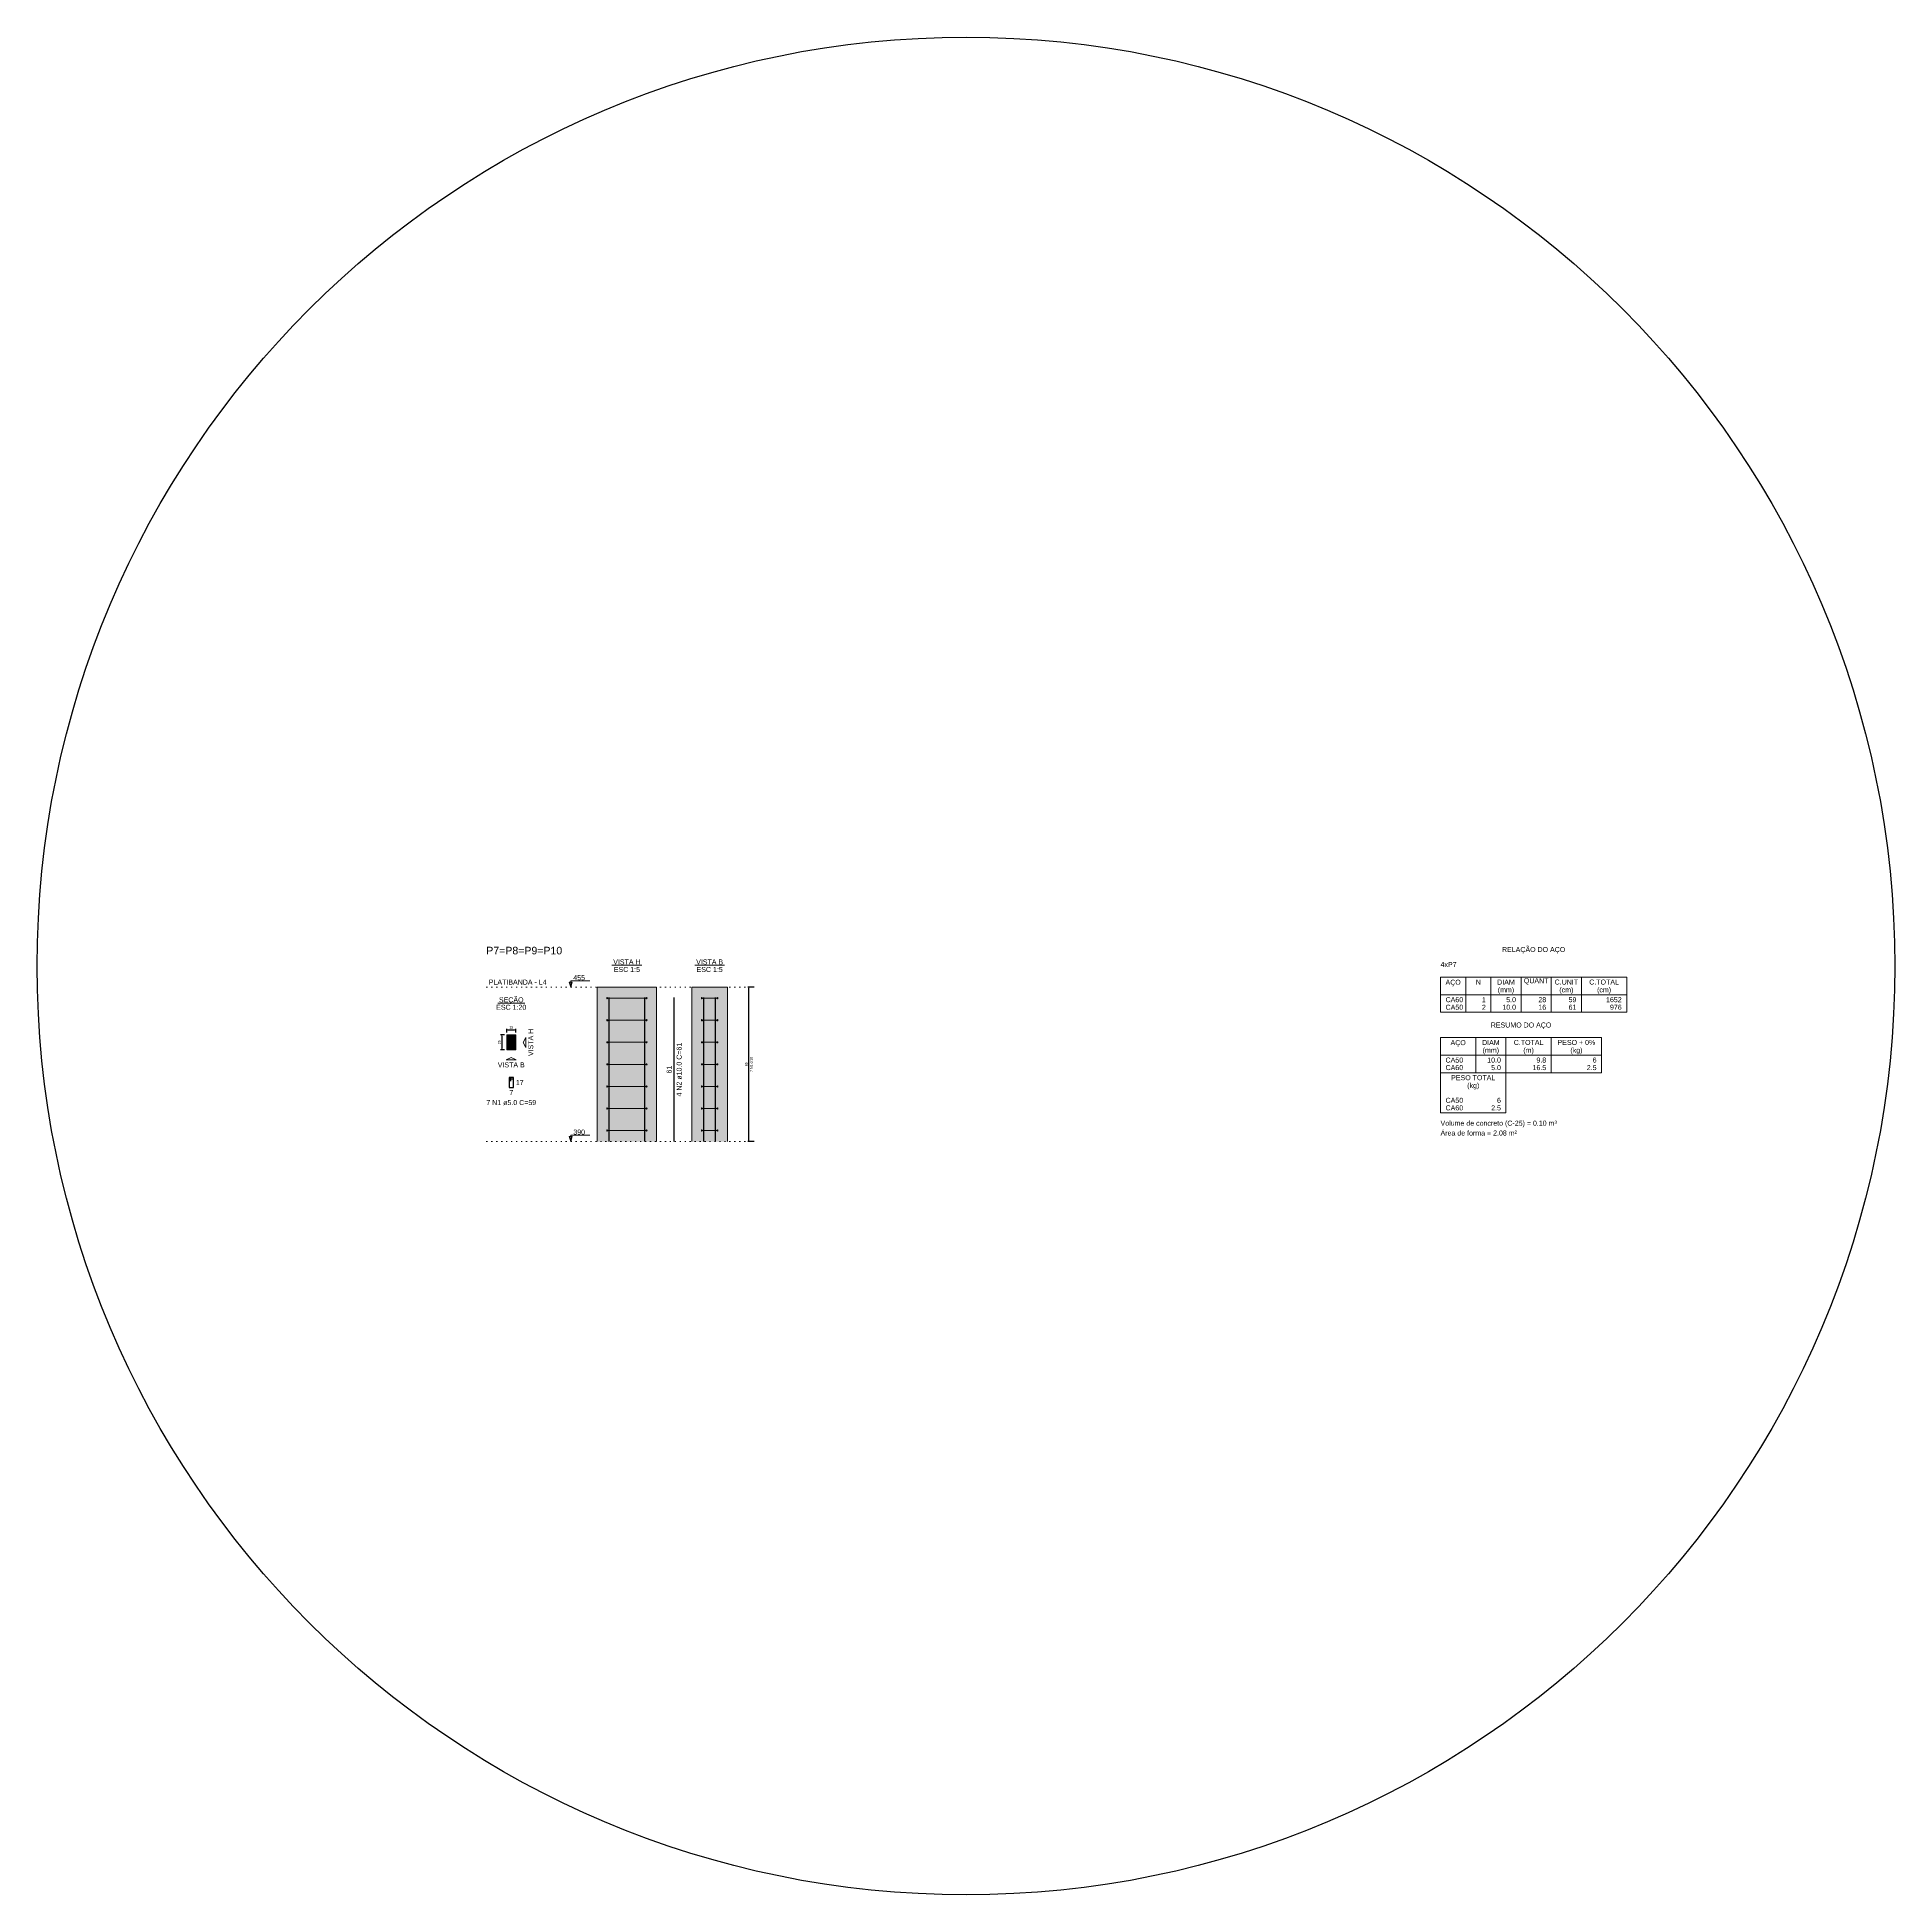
# Model space of a CAD drawing. Extents: x 5006 to 5323, y 875 to 3681.
# Drawn here: x 5149.2 to 5305.6, y 874.9 to 1031.2 of the extents above; entities that cross this region are included whole.
import ezdxf

# ---------------------------------------------------------------- set-up
doc = ezdxf.new("R2010")
doc.units = 0
doc.header["$LTSCALE"] = 2
doc.linetypes.add('DOT2', pattern=[3.175, 0, -3.175])
for name, color, linetype, lineweight in [('Descrição da armadura', 7, 'Continuous', 5), ('DT-Barras na forma', 2, 'Continuous', 30), ('DT-Barras no corte', 5, 'Continuous', 5), ('DT-Barras rebatidas', 2, 'Continuous', 30), ('DT-Cotas', 9, 'Continuous', 5), ('DT-Estribos na forma', 5, 'Continuous', 5), ('DT-Forma', 5, 'Continuous', 5), ('DT-Hachura seção pilares', 252, 'Continuous', 5), ('DT-Hachura vista pilares', 252, 'Continuous', 5), ('DT-Pontilhado', 9, 'DOT2', 5), ('DT-Relação do aço', 9, 'Continuous', 5), ('DT-Textos', 7, 'Continuous', 5), ('DT-Título', 3, 'Continuous', 20), ('Textos armaduras', 7, 'Continuous', 5)]:
    doc.layers.add(name, color=color, linetype=linetype, lineweight=lineweight)
doc.styles.add('ARIAL', font='arial.ttf')
doc.styles.get("Standard").update_dxf_attribs({"font": 'arial.ttf'})
doc.dimstyles.new('UM_20.000000', dxfattribs={"dimtxt": 0.18, "dimasz": 0.1, "dimexe": 0.1, "dimexo": 0.2, "dimgap": 0, "dimtad": 1, "dimtih": 1, "dimtoh": 1, "dimdec": 1, "dimlfac": 20, "dimzin": 0, "dimdsep": 46, "dimtxsty": 'Standard', "dimcen": 0.09, "dimdle": 0.1, "dimadec": 1, "dimazin": 2, "dimtfac": 1, "dimtdec": 4, "dimtofl": 0, "dimtmove": 0, "dimatfit": 3, "dimfxl": 1, "dimtolj": 1, "dimarcsym": 0})
doc.dimstyles.new('UM_5.000000', dxfattribs={"dimtxt": 0.18, "dimasz": 0.1, "dimexe": 0.1, "dimexo": 0.2, "dimgap": 0, "dimtad": 1, "dimtih": 1, "dimtoh": 1, "dimdec": 1, "dimlfac": 5, "dimzin": 0, "dimdsep": 46, "dimtxsty": 'Standard', "dimcen": 0.09, "dimdle": 0.1, "dimadec": 1, "dimazin": 2, "dimtfac": 1, "dimtdec": 4, "dimtofl": 0, "dimtmove": 0, "dimatfit": 3, "dimfxl": 1, "dimtolj": 1, "dimarcsym": 0})

# ---------------------------------------------------------------- blocks, each defined once
blk = doc.blocks.new('_DOT')
at = {"color": 0, "linetype": 'ByBlock'}
blk.add_line((-0.5, 0), (-1, 0), dxfattribs=at)
at = {"color": 0, "linetype": 'ByBlock', "const_width": 0.5}
blk.add_lwpolyline([(-0.25, 0, 1), (0.25, 0, 1)], format="xyb", close=True, dxfattribs=at)
blk = doc.blocks.new('*D913')
at = {"layer": 'Defpoints', "color": 0, "transparency": 16777216}
for p in [(5188.77, 947.24), (5188.35, 945.99), (5188.77, 945.99)]:
    blk.add_point(p, dxfattribs=at)
at = {"layer": 'DT-Cotas', "color": 0, "lineweight": -2, "transparency": 16777216}
for p, q in [((5188.57, 947.24), (5188.25, 947.24)), ((5188.35, 947.14), (5188.35, 946.09)), ((5188.57, 945.99), (5188.25, 945.99))]:
    blk.add_line(p, q, dxfattribs=at)
at = {"layer": 'DT-Cotas', "color": 0, "lineweight": -2, "transparency": 16777216, "xscale": 0.1, "yscale": 0.1, "zscale": 0.1}
for p, rotation in [((5188.35, 947.24), 90), ((5188.35, 945.99), 270)]:
    blk.add_blockref('_DOT', p, dxfattribs=dict(at, rotation=rotation))
at = {"layer": 'DT-Cotas', "transparency": 16777216, "insert": (5188.14, 946.62), "char_height": 0.212, "attachment_point": 5, "rotation": 90, "style": 'ARIAL'}
blk.add_mtext('\\A1;25', dxfattribs=at)
blk = doc.blocks.new('*D914')
at = {"layer": 'Defpoints', "color": 0, "transparency": 16777216}
for p in [(5189.52, 947.66), (5188.77, 947.24), (5189.52, 947.24)]:
    blk.add_point(p, dxfattribs=at)
at = {"layer": 'DT-Cotas', "color": 0, "lineweight": -2, "transparency": 16777216}
for p, q in [((5188.77, 947.44), (5188.77, 947.76)), ((5188.87, 947.66), (5189.42, 947.66)), ((5189.52, 947.44), (5189.52, 947.76))]:
    blk.add_line(p, q, dxfattribs=at)
at = {"layer": 'DT-Cotas', "color": 0, "lineweight": -2, "transparency": 16777216, "xscale": 0.1, "yscale": 0.1, "zscale": 0.1, "rotation": 180}
blk.add_blockref('_DOT', (5188.77, 947.66), dxfattribs=at)
at = {"layer": 'DT-Cotas', "color": 0, "lineweight": -2, "transparency": 16777216, "xscale": 0.1, "yscale": 0.1, "zscale": 0.1}
blk.add_blockref('_DOT', (5189.52, 947.66), dxfattribs=at)
at = {"layer": 'DT-Cotas', "transparency": 16777216, "insert": (5189.15, 947.88), "char_height": 0.212, "attachment_point": 5, "rotation": 0.0057, "style": 'ARIAL'}
blk.add_mtext('\\A1;15', dxfattribs=at)
blk = doc.blocks.new('*D910')
at = {"layer": 'Defpoints', "color": 0, "transparency": 16777216}
for p in [(5209.15, 951.27), (5209.78, 951.27), (5209.78, 938.27)]:
    blk.add_point(p, dxfattribs=at)
at = {"layer": 'DT-Cotas', "color": 0, "lineweight": -2, "transparency": 16777216}
for p, q in [((5209.58, 951.27), (5209.05, 951.27)), ((5209.15, 938.37), (5209.15, 951.17)), ((5209.58, 938.27), (5209.05, 938.27))]:
    blk.add_line(p, q, dxfattribs=at)
at = {"layer": 'DT-Cotas', "color": 0, "lineweight": -2, "transparency": 16777216, "xscale": 0.1, "yscale": 0.1, "zscale": 0.1}
for p, rotation in [((5209.15, 951.27), 90), ((5209.15, 938.27), 270)]:
    blk.add_blockref('_DOT', p, dxfattribs=dict(at, rotation=rotation))

msp = doc.modelspace()

# ---------------------------------------------------------------- hatches: boundary and pattern name
at = {"layer": 'DT-Hachura seção pilares', "linetype": 'Continuous'}
msp.add_hatch(color=256, dxfattribs=at).paths.add_polyline_path([(5188.7718, 945.9913), (5188.7718, 945.9913), (5189.5218, 945.9913), (5189.5218, 947.2413), (5188.7718, 947.2413), (5188.7718, 945.9913)])
at = {"layer": 'DT-Hachura vista pilares', "linetype": 'Continuous'}
for points in [[(5196.382, 938.2655), (5196.382, 951.2655), (5201.382, 951.2655), (5201.382, 938.2655), (5196.382, 938.2655)], [(5204.3472, 938.2655), (5204.3472, 951.2655), (5207.3472, 951.2655), (5207.3472, 938.2655), (5204.3472, 938.2655)]]:
    msp.add_hatch(color=256, dxfattribs=at).paths.add_polyline_path(points)

# ---------------------------------------------------------------- linework, layer by layer
msp.add_circle((5227.4254, 953.0462), 78.188)
at = {"layer": 'DT-Barras na forma'}
for points in [[(5197.382, 938.2655), (5197.382, 950.3855)], [(5200.382, 938.2655), (5200.382, 950.3855)], [(5205.3472, 938.2655), (5205.3472, 950.3855)], [(5206.3472, 938.2655), (5206.3472, 950.3855)], [(5189.0968, 946.7288), (5189.0968, 947.0413), (5188.9718, 947.0413), (5188.9718, 946.1913), (5189.3218, 946.1913), (5189.3218, 947.0413), (5188.9718, 947.0413), (5188.9718, 946.9163), (5189.2843, 946.9163)]]:
    msp.add_lwpolyline(points, dxfattribs=at)
at = {"layer": 'DT-Barras no corte'}
for p, q in [((5188.9968, 946.9663), (5189.0468, 947.0163)), ((5188.9968, 947.0163), (5189.0468, 946.9663)), ((5188.9968, 946.2163), (5189.0468, 946.2663)), ((5188.9968, 946.2663), (5189.0468, 946.2163)), ((5189.2468, 946.9663), (5189.2968, 947.0163)), ((5189.2468, 947.0163), (5189.2968, 946.9663)), ((5189.2468, 946.2163), (5189.2968, 946.2663)), ((5189.2468, 946.2663), (5189.2968, 946.2163))]:
    msp.add_line(p, q, dxfattribs=at)
for centre in [(5189.0218, 946.9913), (5189.0218, 946.2413), (5189.2718, 946.9913), (5189.2718, 946.2413)]:
    msp.add_circle(centre, 0.025, dxfattribs=at)
at = {"layer": 'DT-Barras rebatidas'}
for p, q in [((5202.8646, 938.2655), (5202.8646, 950.3855)), ((5189.0968, 943.6615), (5188.9718, 943.6615)), ((5188.9718, 943.6615), (5188.9718, 942.8115)), ((5189.3218, 943.6615), (5188.9718, 943.6615)), ((5188.9718, 943.6615), (5188.9718, 943.5365)), ((5188.9718, 943.5365), (5189.2843, 943.5365)), ((5189.0968, 943.349), (5189.0968, 943.6615)), ((5189.3218, 942.8115), (5189.3218, 943.6615)), ((5188.9718, 942.8115), (5189.3218, 942.8115))]:
    msp.add_line(p, q, dxfattribs=at)
at = {"layer": 'DT-Estribos na forma'}
for p, q in [((5197.232, 950.3369), (5200.532, 950.3369)), ((5205.1972, 950.3369), (5206.4972, 950.3369)), ((5197.232, 948.4798), (5200.532, 948.4798)), ((5205.1972, 948.4798), (5206.4972, 948.4798)), ((5197.232, 946.6227), (5200.532, 946.6227)), ((5205.1972, 946.6227), (5206.4972, 946.6227)), ((5197.232, 944.7655), (5200.532, 944.7655)), ((5205.1972, 944.7655), (5206.4972, 944.7655)), ((5197.232, 942.9084), (5200.532, 942.9084)), ((5205.1972, 942.9084), (5206.4972, 942.9084)), ((5197.232, 941.0512), (5200.532, 941.0512)), ((5205.1972, 941.0512), (5206.4972, 941.0512)), ((5197.232, 939.1941), (5200.532, 939.1941)), ((5205.1972, 939.1941), (5206.4972, 939.1941))]:
    msp.add_line(p, q, dxfattribs=at)
for centre in [(5197.232, 950.3369), (5200.532, 950.3369), (5205.1972, 950.3369), (5206.4972, 950.3369), (5197.232, 948.4798), (5200.532, 948.4798), (5205.1972, 948.4798), (5206.4972, 948.4798), (5197.232, 946.6227), (5200.532, 946.6227), (5205.1972, 946.6227), (5206.4972, 946.6227), (5197.232, 944.7655), (5200.532, 944.7655), (5205.1972, 944.7655), (5206.4972, 944.7655), (5197.232, 942.9084), (5200.532, 942.9084), (5205.1972, 942.9084), (5206.4972, 942.9084), (5197.232, 941.0512), (5200.532, 941.0512), (5205.1972, 941.0512), (5206.4972, 941.0512), (5197.232, 939.1941), (5200.532, 939.1941), (5205.1972, 939.1941), (5206.4972, 939.1941)]:
    msp.add_circle(centre, 0.05, dxfattribs=at)
at = {"layer": 'DT-Forma'}
for p, q in [((5196.382, 951.2655), (5201.382, 951.2655)), ((5196.382, 938.2655), (5196.382, 951.2655)), ((5201.382, 938.2655), (5201.382, 951.2655)), ((5204.3472, 951.2655), (5207.3472, 951.2655)), ((5204.3472, 938.2655), (5204.3472, 951.2655)), ((5207.3472, 938.2655), (5207.3472, 951.2655))]:
    msp.add_line(p, q, dxfattribs=at)
msp.add_lwpolyline([(5188.7718, 945.9913), (5189.5218, 945.9913), (5189.5218, 947.2413), (5188.7718, 947.2413), (5188.7718, 945.9913)], close=True, dxfattribs=at)
at = {"layer": 'DT-Pontilhado', "ltscale": 0.05}
for p, q in [((5187.0444, 951.2655), (5209.4652, 951.2655)), ((5187.0444, 938.2655), (5209.4652, 938.2655))]:
    msp.add_line(p, q, dxfattribs=at)
at = {"layer": 'DT-Relação do aço', "color": 251, "linetype": 'Continuous', "true_color": 0x636466}
for p, q in [((5267.3712, 952.1127), (5283.0444, 952.1127)), ((5267.3712, 952.1127), (5267.3712, 949.1475)), ((5269.4892, 952.1127), (5269.4892, 949.1475)), ((5271.6072, 952.1127), (5271.6072, 949.1475)), ((5274.1488, 952.1127), (5274.1488, 949.1475)), ((5276.6904, 952.1127), (5276.6904, 949.1475)), ((5279.232, 952.1127), (5279.232, 949.1475)), ((5283.0444, 952.1127), (5283.0444, 949.1475)), ((5267.3712, 950.6301), (5283.0444, 950.6301)), ((5267.3712, 949.1475), (5283.0444, 949.1475)), ((5267.3712, 947.0295), (5267.3712, 944.0643)), ((5267.3712, 947.0295), (5280.9264, 947.0295)), ((5270.3364, 947.0295), (5270.3364, 944.0643)), ((5272.878, 947.0295), (5272.878, 944.0643)), ((5276.6904, 947.0295), (5276.6904, 944.0643)), ((5280.9264, 947.0295), (5280.9264, 944.0643)), ((5267.3712, 945.5469), (5280.9264, 945.5469)), ((5267.3712, 944.0643), (5280.9264, 944.0643)), ((5267.3712, 944.0643), (5267.3712, 940.6755)), ((5272.878, 940.6755), (5272.878, 944.0643)), ((5267.3712, 940.6755), (5272.878, 940.6755))]:
    msp.add_line(p, q, dxfattribs=at)
at = {"layer": 'DT-Textos'}
for p, q in [((5197.6222, 953.1082), (5200.1417, 953.1082)), ((5204.6038, 953.1082), (5207.0905, 953.1082)), ((5188.0024, 949.9312), (5190.2912, 949.9312))]:
    msp.add_line(p, q, dxfattribs=at)
for points in [[(5194.1581, 951.2655), (5194.2851, 951.6891), (5194.031, 951.6891), (5194.1581, 951.2655), (5194.1581, 951.795), (5195.7466, 951.795)], [(5194.1581, 938.2655), (5194.2851, 938.6891), (5194.031, 938.6891), (5194.1581, 938.2655), (5194.1581, 938.795), (5195.7466, 938.795)]]:
    msp.add_lwpolyline(points, dxfattribs=at)
for points in [[(5190.369, 946.6163), (5190.369, 946.1927), (5190.1572, 946.6163), (5190.369, 947.0399), (5190.369, 946.6163)], [(5189.1468, 945.1441), (5188.7232, 945.1441), (5189.1468, 945.3559), (5189.5704, 945.1441), (5189.1468, 945.1441)]]:
    msp.add_lwpolyline(points, close=True, dxfattribs=at)

# ---------------------------------------------------------------- texts
at = {"layer": 'Descrição da armadura', "linetype": 'Continuous', "attachment_point": 8, "rotation": 90, "line_spacing_factor": 0.798, "style": 'ARIAL'}
for s, insert, char_height, width in [('4 N2 ø10.0 C=61', (5203.5, 944.3255), 0.4236, 9.069495), ('7 N1 c/10', (5209.4652, 944.7655), 0.2118, 2.539389)]:
    msp.add_mtext(s, dxfattribs=dict(at, insert=insert, char_height=char_height, width=width))
at = {"layer": 'Descrição da armadura', "linetype": 'Continuous', "insert": (5189.1468, 941.3289), "char_height": 0.4236, "width": 8.40959, "attachment_point": 8, "line_spacing_factor": 0.798, "style": 'ARIAL'}
msp.add_mtext('7 N1 ø5.0 C=59', dxfattribs=at)
at = {"layer": 'DT-Cotas', "linetype": 'Continuous', "insert": (5209.0416, 944.7655), "char_height": 0.2118, "width": 0.659905, "attachment_point": 8, "rotation": 90, "line_spacing_factor": 0.798, "style": 'ARIAL'}
msp.add_mtext('65', dxfattribs=at)
at = {"layer": 'DT-Relação do aço', "color": 251, "linetype": 'Continuous', "true_color": 0x636466, "char_height": 0.4236, "line_spacing_factor": 0.798, "style": 'ARIAL'}
for s, insert, width, attachment_point in [('RELAÇÃO DO AÇO', (5275.2074, 954.0913), 10.681309, 8), ('4xP7', (5267.3712, 952.9599), 2.70451, 7), ('AÇO', (5268.4304, 951.3373), 2.571255, 8), ('N', (5270.5482, 951.4773), 0.856892, 8), ('DIAM', (5272.878, 951.4773), 2.966387, 8), ('(mm)', (5272.8784, 950.7023), 2.767082, 8), ('QUANT', (5275.4196, 951.4773), 4.152941, 8), ('C.UNIT', (5277.9612, 951.4773), 3.954796, 8), ('(cm)', (5277.9614, 950.7023), 2.37195, 8), ('C.TOTAL', (5281.1382, 951.4773), 5.010412, 8), ('(cm)', (5281.1384, 950.7023), 2.37195, 8), ('CA60', (5267.7948, 949.9947), 2.968125, 7), ('CA50', (5267.7948, 949.3593), 2.968125, 7), ('2', (5271.1836, 949.3593), 0.659905, 9), ('1', (5271.1836, 949.9947), 0.659905, 9), ('10.0', (5273.7252, 949.3593), 2.309378, 9), ('5.0', (5273.7252, 949.9947), 1.649473, 9), ('28', (5276.2668, 949.9947), 1.31981, 9), ('16', (5276.2668, 949.3593), 1.31981, 9), ('59', (5278.8084, 949.9947), 1.31981, 9), ('61', (5278.8084, 949.3593), 1.31981, 9), ('1652', (5282.6208, 949.9947), 2.639621, 9), ('976', (5282.6208, 949.3593), 1.979715, 9), ('RESUMO DO AÇO', (5274.1484, 947.7373), 10.218391, 8), ('AÇO', (5268.8534, 946.2543), 2.571255, 8), ('DIAM', (5271.6072, 946.3941), 2.966387, 8), ('(mm)', (5271.6074, 945.6193), 2.767082, 8), ('C.TOTAL', (5274.7842, 946.3941), 5.010412, 8), ('(m)', (5274.7844, 945.6193), 1.778673, 8), ('PESO + 0%', (5278.8084, 946.3941), 6.364406, 8), ('(kg)', (5278.8084, 945.6193), 2.043446, 8), ('CA50', (5267.7948, 944.9115), 2.968125, 7), ('CA60', (5267.7948, 944.2761), 2.968125, 7), ('10.0', (5272.4544, 944.9115), 2.309378, 9), ('5.0', (5272.4544, 944.2761), 1.649473, 9), ('16.5', (5276.2668, 944.2761), 2.309378, 9), ('9.8', (5276.2668, 944.9115), 1.649473, 9), ('2.5', (5280.5028, 944.2761), 1.649473, 9), ('6', (5280.5028, 944.9115), 0.659905, 9), ('PESO TOTAL', (5270.1246, 943.4289), 7.450729, 8), ('(kg)', (5270.1244, 942.6533), 2.043446, 8), ('CA50', (5267.7948, 941.5227), 2.968125, 7), ('6', (5272.4544, 941.5227), 0.659905, 9), ('Volume de concreto (C-25) = 0.10 m³', (5267.3714, 939.4763), 19.619866, 7), ('CA60', (5267.7948, 940.8873), 2.968125, 7), ('2.5', (5272.4544, 940.8873), 1.649473, 9), ('Área de forma = 2.08 m²', (5267.3712, 938.7693), 12.893353, 7)]:
    msp.add_mtext(s, dxfattribs=dict(at, insert=insert, width=width, attachment_point=attachment_point))
at = {"layer": 'DT-Textos', "linetype": 'Continuous', "char_height": 0.4236, "line_spacing_factor": 0.798, "style": 'ARIAL'}
for s, insert, width, attachment_point in [('VISTA H', (5198.882, 953.1717), 4.615652, 8), ('ESC 1:5', (5198.882, 952.5363), 4.419229, 8), ('VISTA B', (5205.8472, 953.1717), 4.550178, 8), ('ESC 1:5', (5205.8472, 952.5363), 4.419229, 8), ('PLATIBANDA - L4', (5187.2562, 951.4773), 9.760314, 7), ('ESC 1:20', (5189.1468, 949.3593), 5.079187, 8), ('SEÇÃO', (5189.1464, 949.8553), 4.154434, 8), ('VISTA B', (5189.1468, 944.5087), 4.550178, 8)]:
    msp.add_mtext(s, dxfattribs=dict(at, insert=insert, width=width, attachment_point=attachment_point))
at = {"layer": 'DT-Textos', "char_height": 0.4236, "width": 1.979875, "attachment_point": 7, "line_spacing_factor": 0.798, "style": 'ARIAL'}
for s, insert in [('455', (5194.3699, 951.848)), ('390', (5194.3699, 938.848))]:
    msp.add_mtext(s, dxfattribs=dict(at, insert=insert))
at = {"layer": 'DT-Textos', "linetype": 'Continuous', "insert": (5191.0044, 946.6163), "char_height": 0.4236, "width": 4.615652, "attachment_point": 8, "rotation": 90, "line_spacing_factor": 0.798, "style": 'ARIAL'}
msp.add_mtext('VISTA H', dxfattribs=at)
at = {"layer": 'DT-Título', "linetype": 'Continuous', "insert": (5187.0444, 954.0189), "char_height": 0.6354, "width": 12.817039, "attachment_point": 7, "line_spacing_factor": 0.798, "style": 'ARIAL'}
msp.add_mtext('P7=P8=P9=P10', dxfattribs=at)
at = {"layer": 'Textos armaduras', "linetype": 'Continuous', "insert": (5202.6528, 943.9956), "char_height": 0.4236, "width": 1.31981, "attachment_point": 7, "rotation": 90, "line_spacing_factor": 0.798, "style": 'ARIAL'}
msp.add_mtext('61', dxfattribs=at)
at = {"layer": 'Textos armaduras', "linetype": 'Continuous', "char_height": 0.4236, "attachment_point": 7, "line_spacing_factor": 0.798, "style": 'ARIAL'}
for s, insert, width in [('17', (5189.5336, 943.0247), 1.31981), ('7', (5188.9818, 942.1761), 0.659905)]:
    msp.add_mtext(s, dxfattribs=dict(at, insert=insert, width=width))

# ---------------------------------------------------------------- dimensions: what is measured, and where the dimension line sits
at = {"layer": 'DT-Cotas'}
dim = msp.add_linear_dim(base=(5209.1475, 951.2655), p1=(5209.7829, 938.2655), p2=(5209.7829, 951.2655), angle=90, text=' ', dimstyle='UM_5.000000', override={"dimtxt": 0.2118, "dimasz": 0.1, "dimexe": 0.1, "dimexo": 0.2, "dimtad": 1, "dimtih": 0, "dimtoh": 0, "dimdec": 1, "dimlfac": 5, "dimzin": 8, "dimtxsty": 'ARIAL', "dimblk": 'DOT', "dimblk1": 'DOT', "dimblk2": 'DOT', "dimsah": 1, "dimdle": 0.1, "dimse1": 0, "dimse2": 0, "dimclrt": 256, "dimadec": 1, "dimazin": 3, "dimtmove": 2, "dimldrblk": 'DOT'}, dxfattribs=at)
dim.commit()
dim.dimension.update_dxf_attribs({"geometry": '*D910', "text_midpoint": (5208.9357, 944.7655), "dimtype": 160, "text_rotation": 90})
dim = msp.add_linear_dim(base=(5189.5218, 947.6649), p1=(5188.7718, 947.2413), p2=(5189.5218, 947.2413), dimstyle='UM_20.000000', override={"dimtxt": 0.2118, "dimasz": 0.1, "dimexe": 0.1, "dimexo": 0.2, "dimtad": 1, "dimtih": 0, "dimtoh": 0, "dimdec": 1, "dimlfac": 20, "dimzin": 8, "dimtxsty": 'ARIAL', "dimblk": 'DOT', "dimblk1": 'DOT', "dimblk2": 'DOT', "dimsah": 1, "dimdle": 0.1, "dimse1": 0, "dimse2": 0, "dimclrt": 256, "dimadec": 1, "dimazin": 3, "dimtmove": 2, "dimldrblk": 'DOT'}, dxfattribs=at)
dim.commit()
dim.dimension.update_dxf_attribs({"geometry": '*D914', "text_midpoint": (5189.1468, 947.8767), "dimtype": 160, "text_rotation": 0.00573})
dim = msp.add_linear_dim(base=(5188.3482, 945.9913), p1=(5188.7718, 947.2413), p2=(5188.7718, 945.9913), angle=90, dimstyle='UM_20.000000', override={"dimtxt": 0.2118, "dimasz": 0.1, "dimexe": 0.1, "dimexo": 0.2, "dimtad": 1, "dimtih": 0, "dimtoh": 0, "dimdec": 1, "dimlfac": 20, "dimzin": 8, "dimtxsty": 'ARIAL', "dimblk": 'DOT', "dimblk1": 'DOT', "dimblk2": 'DOT', "dimsah": 1, "dimdle": 0.1, "dimse1": 0, "dimse2": 0, "dimclrt": 256, "dimadec": 1, "dimazin": 3, "dimtmove": 2, "dimldrblk": 'DOT'}, dxfattribs=at)
dim.commit()
dim.dimension.update_dxf_attribs({"geometry": '*D913', "text_midpoint": (5188.1364, 946.6163), "dimtype": 160, "text_rotation": 90})

doc.saveas('drawing.dxf')
